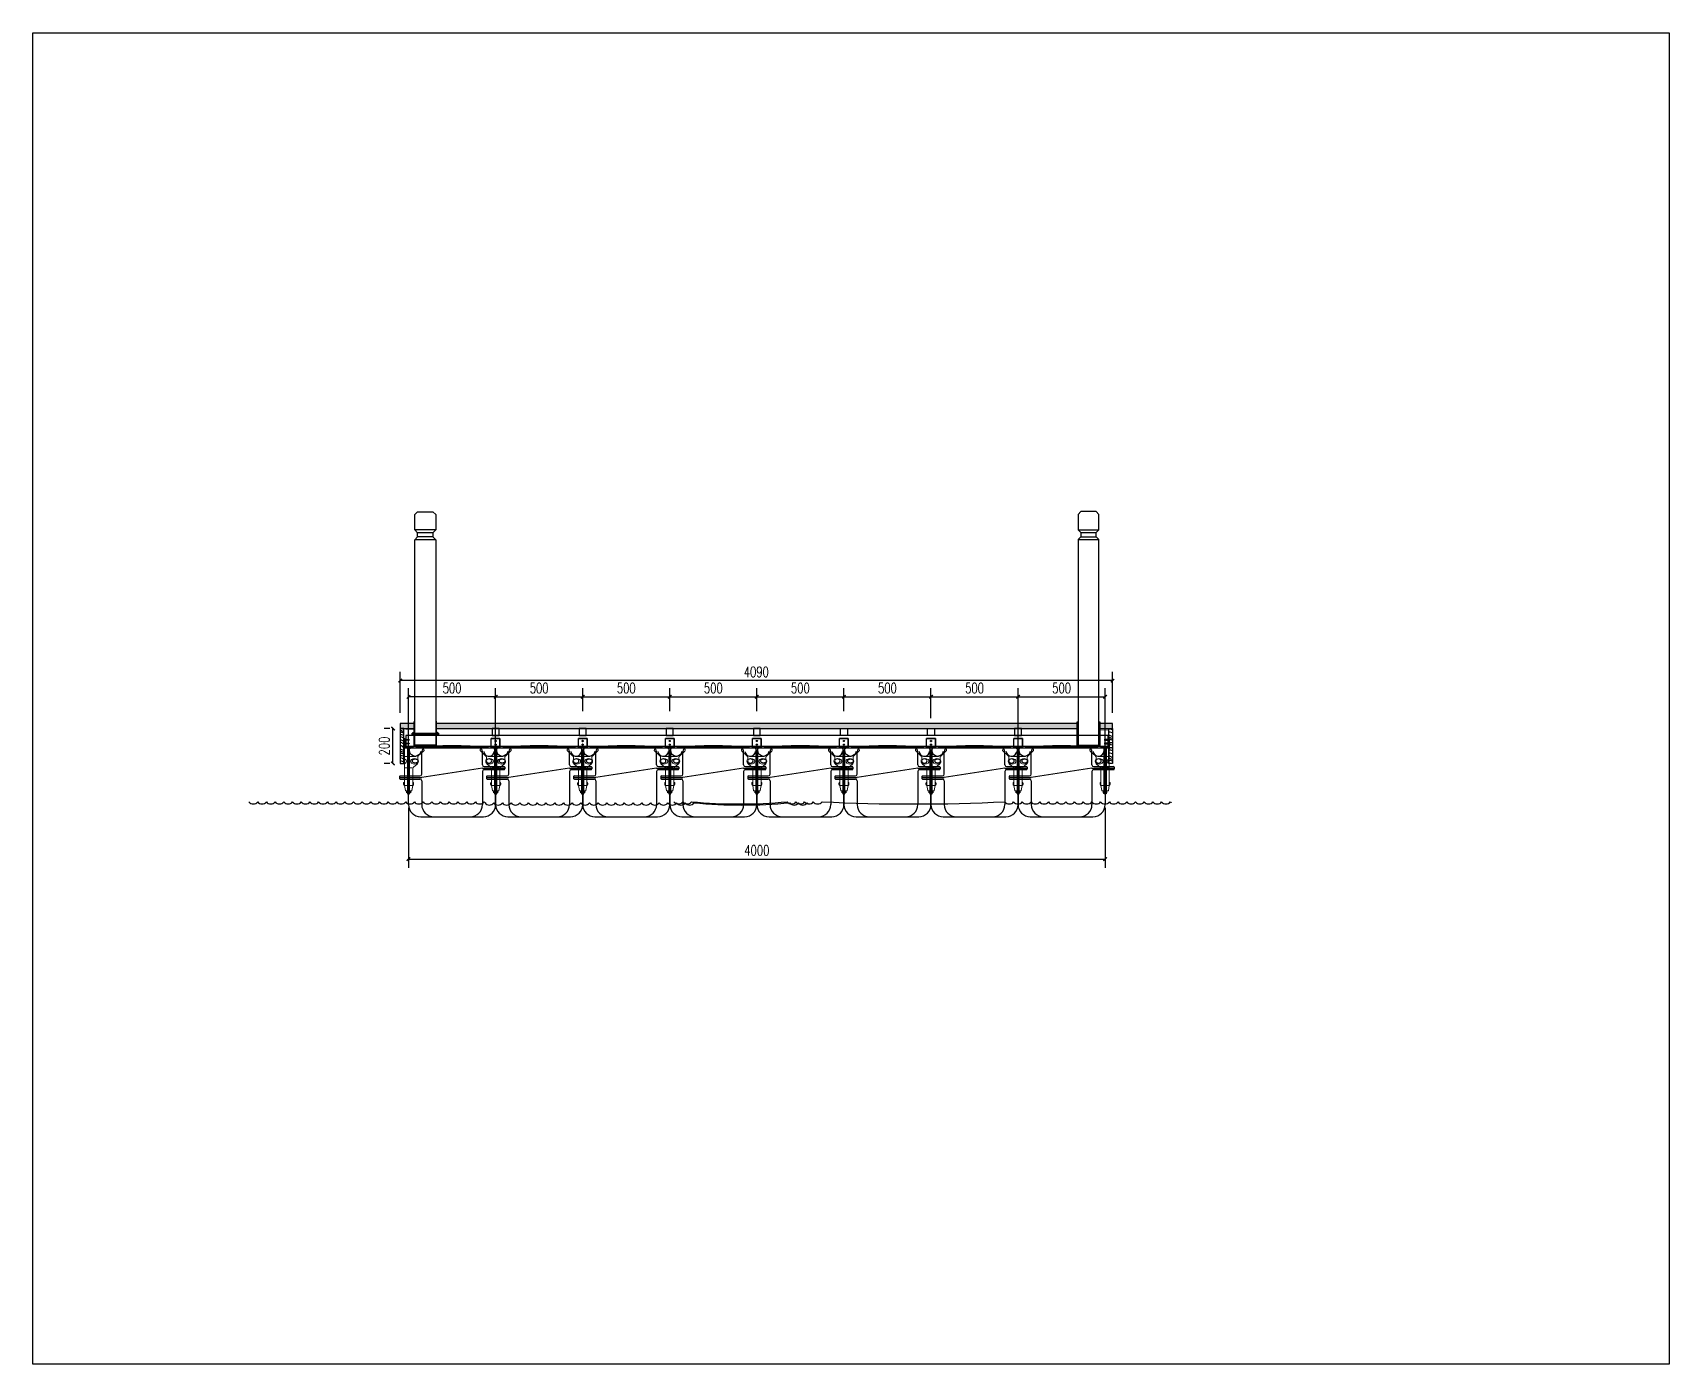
# Model space of a CAD drawing. Header units: millimetres. Extents: x -1822632 to -1305911, y 1206448 to 1536160.
# Drawn here: x -1804420 to -1795022, y 1231013 to 1238661 of the extents above; entities that cross this region are included whole.
import ezdxf

# ---------------------------------------------------------------- set-up
doc = ezdxf.new("R2010")
doc.units = ezdxf.units.MM
doc.header["$LTSCALE"] = 1000
doc.linetypes.add('DASHED', pattern=[19.05, 12.7, -6.35])
doc.layers.get('0').update_dxf_attribs({"linetype": 'CONTINUOUS'})
doc.layers.get('DEFPOINTS').update_dxf_attribs({"linetype": 'CONTINUOUS'})
for name, color, linetype in [('3', 3, 'CONTINUOUS'), ('7', 7, 'CONTINUOUS'), ('FT', 252, 'CONTINUOUS'), ('PUB_DIM', 3, 'CONTINUOUS'), ('W- bollard系船栓', 4, 'CONTINUOUS'), ('塑木板', 32, 'CONTINUOUS'), ('木板', 42, 'CONTINUOUS'), ('短销钉', 253, 'CONTINUOUS'), ('螺栓', 146, 'CONTINUOUS'), ('钢架', 90, 'CONTINUOUS')]:
    doc.layers.add(name, color=color, linetype=linetype)
doc.styles.add('_TCH_DIM_T3', font='SIMPLEX', dxfattribs={"width": 0.705882, "bigfont": 'GBCBIG'})
doc.dimstyles.new('_T&20', dxfattribs={"dimtxt": 59.5, "dimasz": 20, "dimexe": 50, "dimexo": 60, "dimgap": 20, "dimtad": 1, "dimdec": 0, "dimzin": 0, "dimdsep": 46, "dimtxsty": '_TCH_DIM_T3', "dimblk": 'ARCHTICK', "dimcen": 0.09, "dimclrt": 7, "dimazin": 2, "dimtfac": 1, "dimtdec": 0, "dimtix": 1, "dimtmove": 2, "dimatfit": 3, "dimfxl": 1, "dimtolj": 1, "dimtzin": 0, "dimarcsym": 0})

msp = doc.modelspace()

# ---------------------------------------------------------------- blocks, each defined once
blk = doc.blocks.new('短销固定铁件')
at = {"layer": '塑木板', "color": 156}
blk.add_lwpolyline([(-26.5, 47), (-23.5, 47), (-23.5, 0), (23.5, 0), (23.5, -3), (-26.5, -3)], close=True, dxfattribs=at)
at = {"layer": '螺栓', "color": 156}
blk.add_lwpolyline([(-7.5, -3), (-7.5, -270), (4.5, -270), (4.5, -3)], dxfattribs=at)
for points in [[(-12, -255), (9, -255), (9, -265), (-12, -265)], [(-10.5, -253), (7.5, -253), (7.5, -255), (-10.5, -255)], [(-7, -255), (4, -255), (4, -265), (-7, -265)]]:
    blk.add_lwpolyline(points, close=True, dxfattribs=at)
blk = doc.blocks.new('半销钉')
at = {"layer": '短销钉', "lineweight": 13}
for p, q in [((0, -218.3), (0, 0)), ((0, -1.8), (101.5, -1.8)), ((0, -3.8), (103, -3.8)), ((0, -51.1), (66.5, -51.1)), ((76.5, -68.2), (76.5, -55.6)), ((109.7, -21.2), (79.8, -48.1)), ((101.5, -3.8), (101.5, -1.8)), ((4.8, -115.5), (43.2, -115.5)), ((48, -218.3), (48, -120.3)), ((72.8, -95.4), (51.7, -112.5)), ((-5, -209.4), (-5, -203.3)), ((-2, -200.3), (0, -200.3)), ((0, -218.3), (48, -218.3)), ((0, -218.3), (5.6, -246.3)), ((8, -248.3), (40, -248.3)), ((18, -209.3), (18, -204)), ((30, -209.3), (30, -204)), ((48, -218.3), (42.4, -246.3)), ((50, -200.3), (48, -200.3)), ((53, -209.4), (53, -203.3))]:
    blk.add_line(p, q, dxfattribs=at)
at = {"layer": '短销钉', "lineweight": 13, "ltscale": 0.1}
for p, q in [((5.6, -246.3), (6, -248.3)), ((6, -248.3), (8, -248.3)), ((40, -248.3), (42, -248.3)), ((42.4, -246.3), (42, -248.3))]:
    blk.add_line(p, q, dxfattribs=at)
at = {"layer": '短销钉', "lineweight": 13}
for centre, radius, start, end in [((24, -1502.4), 1502.6, 87.04345, 90.91521), ((-10.5, -93.8), 31.4, 56.41658, 70.40032), ((-10.5, -62.7), 31.4, 289.49983, 303.55692), ((-1.5, -78.3), 13.5, 308.36964, 51.90106), ((49.5, -78.3), 13.5, 128.09894, 231.63036), ((58.5, -62.7), 31.4, 236.43853, 303.86649), ((58.5, -93.8), 31.3, 57.12872, 123.60194), ((66.5, -87.7), 10, 309, 355.85212), ((67.5, -78.3), 13.5, 309, 53.43426), ((86.5, -55.6), 10, 131.99908, 180), ((103, -13.8), 10, 311.99908, 90), ((58, -120.3), 10, 129, 180), ((-2, -203.3), 3, 90, 180), ((8, -245.8), 2.5, 191.30993, 270), ((21, -204), 3, 115.37693, 180), ((24, -210.3), 10, 64.62307, 115.37693), ((27, -204), 3, 0, 64.62307), ((40, -245.8), 2.5, 270, 348.69007), ((50, -203.3), 3, 0, 90)]:
    blk.add_arc(centre, radius, start, end, dxfattribs=at)
for centre, major_axis, start_param, end_param in [((1, -209.4), (0, -9), 4.712389, 6.115737), ((24, -209.3), (0, 9), 1.570796, 4.712389)]:
    blk.add_ellipse(centre, major_axis=major_axis, ratio=0.666667, start_param=start_param, end_param=end_param, dxfattribs=at)
at = {"layer": '短销钉', "lineweight": 13, "extrusion": (0, 0, -1)}
blk.add_ellipse((47, -209.4), major_axis=(0, -9), ratio=0.666667, start_param=4.712389, end_param=6.115737, dxfattribs=at)
blk = doc.blocks.new('blhft')
at = {"layer": 'FT'}
for p, q in [((-230, 395), (230, 395)), ((-208.5, 397), (208.2, 397)), ((-208.5, 397), (-208.5, 395)), ((208.2, 397), (208.2, 395)), ((-250, 234.5), (-250, 375)), ((-174.3, 244.5), (-174.3, 375)), ((174.3, 298.5), (174.3, 375)), ((184.3, 288.5), (298.1, 288.5)), ((250, 375), (250, 288.5)), ((-302, 225.5), (-174.3, 225.5)), ((-298, 234.5), (-184.3, 234.5)), ((-298, 216.5), (-184.3, 216.5)), ((-250, 70), (-250, 216.5)), ((174.3, 279.5), (-174.3, 225.5)), ((-174.3, 206.5), (-174.3, 70)), ((174.3, 279.5), (302.1, 279.5)), ((174.3, 260.5), (174.3, 70)), ((184.3, 270.5), (298.1, 270.5)), ((250, 270.5), (250, 70)), ((-180, 0), (180, 0))]:
    blk.add_line(p, q, dxfattribs=at)
at = {"layer": 'FT', "ltscale": 0.5}
for p, q in [((302.1, 284.5), (302.1, 274.5)), ((-302, 230.5), (-302, 220.5))]:
    blk.add_line(p, q, dxfattribs=at)
at = {"layer": 'FT'}
for centre, radius, start, end in [((-230, 375), 20, 90, 180), ((-0.2, -1768.5), 2175.5, 84.50426, 95.49574), ((-154.3, 375), 20, 90, 180), ((154.3, 375), 20, 0, 90), ((230, 375), 20, 0, 90), ((184.3, 298.5), 10, 180, 270), ((-298, 220.5), 4, 180, 270), ((-184.3, 244.5), 10, 270, 0), ((-184.3, 206.5), 10, 0, 90), ((184.3, 260.5), 10, 90, 180), ((298.1, 274.5), 4, 270, 0), ((-180, 70), 70, 180, 270), ((-104.3, 70), 70, 180, 270), ((104.3, 70), 70, 270, 0), ((180, 70), 70, 270, 0)]:
    blk.add_arc(centre, radius, start, end, dxfattribs=at)
at = {"layer": 'FT', "ltscale": 0.5}
for centre, start, end in [((298.1, 284.5), 0, 90), ((-298, 230.5), 90, 180)]:
    blk.add_arc(centre, 4, start, end, dxfattribs=at)
at = {"layer": 'FT', "extrusion": (0, 0, -1)}
blk.add_ellipse((-212.1, 375), major_axis=(-30.4, 0), ratio=0.921809, start_param=3.141593, end_param=6.283185, dxfattribs=at)
at = {"layer": 'FT'}
blk.add_ellipse((-212.1, 320.5), major_axis=(-16, 0), ratio=0.75, dxfattribs=at)
blk.add_ellipse((211.9, 375.4), major_axis=(30.4, 0.1), ratio=0.921809, start_param=3.141593, end_param=6.283185, dxfattribs=at)
at = {"layer": 'FT', "extrusion": (0, 0, -1)}
blk.add_ellipse((212.1, 320.5), major_axis=(16, 0), ratio=0.75, dxfattribs=at)
blk = doc.blocks.new('dxd')
at = {"layer": '短销钉', "lineweight": 13}
for p, q in [((-85.7, 227.1), (-55.8, 200.2)), ((-79, 244.5), (79, 244.5)), ((-77.5, 244.5), (-77.5, 246.5)), ((-77.5, 246.5), (77.5, 246.5)), ((-52.5, 180.1), (-52.5, 192.7)), ((-42.5, 197.2), (42.5, 197.2)), ((52.5, 180.1), (52.5, 192.7)), ((85.7, 227.1), (55.8, 200.2)), ((77.5, 244.5), (77.5, 246.5)), ((-48.8, 152.9), (-27.7, 135.8)), ((-24, 30), (-24, 128)), ((-19.2, 132.8), (19.2, 132.8)), ((24, 30), (24, 128)), ((48.8, 152.9), (27.7, 135.8)), ((-29, 38.9), (-29, 45)), ((-26, 48), (-24, 48)), ((-24, 30), (24, 30)), ((-24, 30), (-18.4, 2)), ((-16, 0), (16, 0)), ((-6, 39), (-6, 44.3)), ((6, 39), (6, 44.3)), ((24, 30), (18.4, 2)), ((26, 48), (24, 48)), ((29, 38.9), (29, 45))]:
    blk.add_line(p, q, dxfattribs=at)
at = {"layer": '短销钉', "lineweight": 13, "ltscale": 0.1}
for p, q in [((-18.4, 2), (-18, 0)), ((-18, 0), (-16, 0)), ((16, 0), (18, 0)), ((18.4, 2), (18, 0))]:
    blk.add_line(p, q, dxfattribs=at)
at = {"layer": '短销钉', "lineweight": 13}
for centre, radius, start, end in [((-79, 234.5), 10, 90, 228.00092), ((0, -1254.1), 1502.6, 87.04345, 92.95655), ((-62.5, 192.7), 10, 0, 48.00092), ((62.5, 192.7), 10, 131.99908, 180), ((79, 234.5), 10, 311.99908, 90), ((-43.5, 170), 13.5, 126.56574, 231), ((-42.5, 160.6), 10, 184.14788, 231), ((-34.5, 185.6), 31.4, 236.13806, 303.55692), ((-34.5, 154.5), 31.4, 56.41658, 122.85309), ((-34, 128), 10, 0, 51), ((-25.5, 170), 13.5, 308.36964, 51.90106), ((25.5, 170), 13.5, 128.09894, 231.63036), ((34.5, 185.6), 31.4, 236.43853, 303.86649), ((34.5, 154.5), 31.3, 57.12872, 123.60194), ((34, 128), 10, 129, 180), ((42.5, 160.6), 10, 309, 355.85212), ((43.5, 170), 13.5, 309, 53.43426), ((-26, 45), 3, 90, 180), ((-16, 2.5), 2.5, 191.30993, 270), ((-3, 44.3), 3, 115.37693, 180), ((0, 38), 10, 64.62307, 115.37693), ((3, 44.3), 3, 0, 64.62307), ((16, 2.5), 2.5, 270, 348.69007), ((26, 45), 3, 0, 90)]:
    blk.add_arc(centre, radius, start, end, dxfattribs=at)
for centre, major_axis, start_param, end_param in [((-23, 38.9), (0, -9), 4.712389, 6.115737), ((0, 39), (0, 9), 1.570796, 4.712389)]:
    blk.add_ellipse(centre, major_axis=major_axis, ratio=0.666667, start_param=start_param, end_param=end_param, dxfattribs=at)
at = {"layer": '短销钉', "lineweight": 13, "extrusion": (0, 0, -1)}
blk.add_ellipse((23, 38.9), major_axis=(0, -9), ratio=0.666667, start_param=4.712389, end_param=6.115737, dxfattribs=at)
blk = doc.blocks.new('231')
at = {"color": 13}
for points in [[(233753.5, -5685.8), (233753.5, -4505.8), (233737.5, -4489.8), (233737.5, -4465.8), (233753.5, -4449.8), (233753.5, -4361.8), (233737.5, -4345.8), (233649.5, -4345.8), (233633.5, -4361.8), (233633.5, -4449.8), (233649.5, -4465.8), (233649.5, -4489.8), (233633.5, -4505.8), (233633.5, -5685.8)], [(233633.5, -4449.8), (233753.5, -4449.8)], [(233633.5, -4505.8), (233753.5, -4505.8)], [(233649.5, -4465.8), (233737.5, -4465.8)], [(233649.5, -4489.8), (233737.5, -4489.8)]]:
    blk.add_lwpolyline(points, dxfattribs=at)
blk = doc.blocks.new('短销固定件正视面')
at = {"layer": '塑木板', "color": 156}
blk.add_lwpolyline([(2149439.3, 351498.7), (2149442.3, 351498.7), (2149489.3, 351498.7), (2149489.3, 351451.7), (2149489.3, 351448.7), (2149439.3, 351448.7)], close=True, dxfattribs=at)
at = {"layer": '塑木板', "color": 5}
blk.add_lwpolyline([(2149489.3, 351448.7), (2149489.3, 351498.7), (2149439.3, 351498.7)], dxfattribs=at)
at = {"layer": '螺栓', "color": 156}
blk.add_lwpolyline([(2149458.3, 351448.7), (2149458.3, 351181.7), (2149470.3, 351181.7), (2149470.3, 351448.7)], dxfattribs=at)
for points in [[(2149453.8, 351196.7), (2149474.8, 351196.7), (2149474.8, 351186.7), (2149453.8, 351186.7)], [(2149455.3, 351198.7), (2149473.3, 351198.7), (2149473.3, 351196.7), (2149455.3, 351196.7)], [(2149458.8, 351196.7), (2149469.8, 351196.7), (2149469.8, 351186.7), (2149458.8, 351186.7)]]:
    blk.add_lwpolyline(points, close=True, dxfattribs=at)
blk = doc.blocks.new('自攻丝正面')
at = {"layer": '塑木板', "color": 0}
blk.add_lwpolyline([(2150142.5, 351486.6), (2150142.5, 351488.4), (2150141.5, 351488.4), (2150141.5, 351486.6), (2150139.7, 351486.6), (2150139.7, 351485.6), (2150141.5, 351485.6), (2150141.5, 351483.9), (2150142.5, 351483.9), (2150142.5, 351485.6), (2150144.3, 351485.6), (2150144.3, 351486.6)], close=True, dxfattribs=at)
blk.add_circle((2150142, 351486.1), 3.25, dxfattribs=at)
blk = doc.blocks.new('*U97')
at = {"color": 5}
for p, q in [((2.5, -1.4), (-2.5, -2.2)), ((2.5, -1.4), (-2.5, -2.2)), ((2.5, -3.4), (-2.5, -4.2)), ((2.5, -3.4), (-2.5, -4.2)), ((2.5, -5.4), (-2.5, -6.2)), ((2.5, -5.4), (-2.5, -6.2)), ((2.5, -7.4), (-2.5, -8.2)), ((2.5, -7.4), (-2.5, -8.2)), ((2.5, -9.4), (-2.5, -10.2)), ((2.5, -9.4), (-2.5, -10.2)), ((2.5, -9.4), (-2.5, -10.2)), ((2.5, -9.4), (-2.5, -10.2)), ((2.5, -11.4), (-2.5, -12.2)), ((2.5, -11.4), (-2.5, -12.2)), ((2.5, -11.4), (-2.5, -12.2)), ((2.5, -11.4), (-2.5, -12.2)), ((2.5, -13.4), (-2.5, -14.2)), ((2.5, -13.4), (-2.5, -14.2)), ((2.5, -16.4), (-2.5, -17.2)), ((2.5, -16.4), (-2.5, -17.2)), ((2.5, -18.4), (-2.5, -19.2)), ((2.5, -18.4), (-2.5, -19.2)), ((2.5, -18.4), (-2.5, -19.2)), ((2.5, -18.4), (-2.5, -19.2)), ((2.5, -20.4), (-2.5, -21.2)), ((2.5, -20.4), (-2.5, -21.2)), ((2.5, -20.4), (-2.5, -21.2)), ((2.5, -20.4), (-2.5, -21.2)), ((2.5, -22.4), (-2.5, -23.2)), ((2.5, -22.4), (-2.5, -23.2)), ((2.5, -22.4), (-2.5, -23.2)), ((-1.9, -22.5), (-1.9, -1)), ((-1.9, -1), (1.8, -1)), ((0, -30), (-1.9, -22.5)), ((2, -24.5), (-1.9, -25.1)), ((1.5, -26.6), (-1.4, -27)), ((1, -28.6), (-0.9, -29)), ((1.8, -22.5), (0, -30)), ((1.8, -1), (1.8, -22.5))]:
    blk.add_line(p, q, dxfattribs=at)
blk.add_lwpolyline([(-3.2, 0), (-2.2, -1), (2.2, -1), (3.2, 0)], close=True, dxfattribs=at)
blk = doc.blocks.new('*U98')
at = {"color": 5}
for p, q in [((2.5, -1.4), (-2.5, -2.2)), ((2.5, -1.4), (-2.5, -2.2)), ((2.5, -3.4), (-2.5, -4.2)), ((2.5, -3.4), (-2.5, -4.2)), ((2.5, -5.4), (-2.5, -6.2)), ((2.5, -5.4), (-2.5, -6.2)), ((2.5, -7.4), (-2.5, -8.2)), ((2.5, -7.4), (-2.5, -8.2)), ((2.5, -9.4), (-2.5, -10.2)), ((2.5, -9.4), (-2.5, -10.2)), ((2.5, -9.4), (-2.5, -10.2)), ((2.5, -9.4), (-2.5, -10.2)), ((2.5, -11.4), (-2.5, -12.2)), ((2.5, -11.4), (-2.5, -12.2)), ((2.5, -11.4), (-2.5, -12.2)), ((2.5, -11.4), (-2.5, -12.2)), ((2.5, -13.4), (-2.5, -14.2)), ((2.5, -13.4), (-2.5, -14.2)), ((2.5, -16.4), (-2.5, -17.2)), ((2.5, -16.4), (-2.5, -17.2)), ((2.5, -18.4), (-2.5, -19.2)), ((2.5, -18.4), (-2.5, -19.2)), ((2.5, -18.4), (-2.5, -19.2)), ((2.5, -18.4), (-2.5, -19.2)), ((2.5, -20.4), (-2.5, -21.2)), ((2.5, -20.4), (-2.5, -21.2)), ((2.5, -20.4), (-2.5, -21.2)), ((2.5, -20.4), (-2.5, -21.2)), ((2.5, -22.4), (-2.5, -23.2)), ((2.5, -22.4), (-2.5, -23.2)), ((2.5, -22.4), (-2.5, -23.2)), ((-1.9, -22.5), (-1.9, -1)), ((-1.9, -1), (1.8, -1)), ((0, -30), (-1.9, -22.5)), ((2, -24.5), (-1.9, -25.1)), ((1.5, -26.6), (-1.4, -27)), ((1, -28.6), (-0.9, -29)), ((1.8, -22.5), (0, -30)), ((1.8, -1), (1.8, -22.5))]:
    blk.add_line(p, q, dxfattribs=at)
blk.add_lwpolyline([(-3.2, 0), (-2.2, -1), (2.2, -1), (3.2, 0)], close=True, dxfattribs=at)
blk = doc.blocks.new('*U99')
at = {"color": 5}
for p, q in [((2.5, -1.4), (-2.5, -2.2)), ((2.5, -1.4), (-2.5, -2.2)), ((2.5, -3.4), (-2.5, -4.2)), ((2.5, -3.4), (-2.5, -4.2)), ((2.5, -5.4), (-2.5, -6.2)), ((2.5, -5.4), (-2.5, -6.2)), ((2.5, -7.4), (-2.5, -8.2)), ((2.5, -7.4), (-2.5, -8.2)), ((2.5, -9.4), (-2.5, -10.2)), ((2.5, -9.4), (-2.5, -10.2)), ((2.5, -9.4), (-2.5, -10.2)), ((2.5, -9.4), (-2.5, -10.2)), ((2.5, -11.4), (-2.5, -12.2)), ((2.5, -11.4), (-2.5, -12.2)), ((2.5, -11.4), (-2.5, -12.2)), ((2.5, -11.4), (-2.5, -12.2)), ((2.5, -13.4), (-2.5, -14.2)), ((2.5, -13.4), (-2.5, -14.2)), ((2.5, -16.4), (-2.5, -17.2)), ((2.5, -16.4), (-2.5, -17.2)), ((2.5, -18.4), (-2.5, -19.2)), ((2.5, -18.4), (-2.5, -19.2)), ((2.5, -18.4), (-2.5, -19.2)), ((2.5, -18.4), (-2.5, -19.2)), ((2.5, -20.4), (-2.5, -21.2)), ((2.5, -20.4), (-2.5, -21.2)), ((2.5, -20.4), (-2.5, -21.2)), ((2.5, -20.4), (-2.5, -21.2)), ((2.5, -22.4), (-2.5, -23.2)), ((2.5, -22.4), (-2.5, -23.2)), ((2.5, -22.4), (-2.5, -23.2)), ((-1.9, -22.5), (-1.9, -1)), ((-1.9, -1), (1.8, -1)), ((0, -30), (-1.9, -22.5)), ((2, -24.5), (-1.9, -25.1)), ((1.5, -26.6), (-1.4, -27)), ((1, -28.6), (-0.9, -29)), ((1.8, -22.5), (0, -30)), ((1.8, -1), (1.8, -22.5))]:
    blk.add_line(p, q, dxfattribs=at)
blk.add_lwpolyline([(-3.2, 0), (-2.2, -1), (2.2, -1), (3.2, 0)], close=True, dxfattribs=at)
blk = doc.blocks.new('*U100')
at = {"color": 5}
for p, q in [((2.5, -1.4), (-2.5, -2.2)), ((2.5, -1.4), (-2.5, -2.2)), ((2.5, -3.4), (-2.5, -4.2)), ((2.5, -3.4), (-2.5, -4.2)), ((2.5, -5.4), (-2.5, -6.2)), ((2.5, -5.4), (-2.5, -6.2)), ((2.5, -7.4), (-2.5, -8.2)), ((2.5, -7.4), (-2.5, -8.2)), ((2.5, -9.4), (-2.5, -10.2)), ((2.5, -9.4), (-2.5, -10.2)), ((2.5, -9.4), (-2.5, -10.2)), ((2.5, -9.4), (-2.5, -10.2)), ((2.5, -11.4), (-2.5, -12.2)), ((2.5, -11.4), (-2.5, -12.2)), ((2.5, -11.4), (-2.5, -12.2)), ((2.5, -11.4), (-2.5, -12.2)), ((2.5, -13.4), (-2.5, -14.2)), ((2.5, -13.4), (-2.5, -14.2)), ((2.5, -16.4), (-2.5, -17.2)), ((2.5, -16.4), (-2.5, -17.2)), ((2.5, -18.4), (-2.5, -19.2)), ((2.5, -18.4), (-2.5, -19.2)), ((2.5, -18.4), (-2.5, -19.2)), ((2.5, -18.4), (-2.5, -19.2)), ((2.5, -20.4), (-2.5, -21.2)), ((2.5, -20.4), (-2.5, -21.2)), ((2.5, -20.4), (-2.5, -21.2)), ((2.5, -20.4), (-2.5, -21.2)), ((2.5, -22.4), (-2.5, -23.2)), ((2.5, -22.4), (-2.5, -23.2)), ((2.5, -22.4), (-2.5, -23.2)), ((-1.9, -22.5), (-1.9, -1)), ((-1.9, -1), (1.8, -1)), ((0, -30), (-1.9, -22.5)), ((2, -24.5), (-1.9, -25.1)), ((1.5, -26.6), (-1.4, -27)), ((1, -28.6), (-0.9, -29)), ((1.8, -22.5), (0, -30)), ((1.8, -1), (1.8, -22.5))]:
    blk.add_line(p, q, dxfattribs=at)
blk.add_lwpolyline([(-3.2, 0), (-2.2, -1), (2.2, -1), (3.2, 0)], close=True, dxfattribs=at)
blk = doc.blocks.new('_ARCHTICK')
at = {"color": 0, "linetype": 'ByBlock', "const_width": 0.4}
blk.add_lwpolyline([(-0.5, -0.5), (0.5, 0.5)], dxfattribs=at)
blk = doc.blocks.new('*D101')
at = {"layer": 'DEFPOINTS', "color": 0, "transparency": 16777216}
for p in [(-1801261.5, 1234846.8), (-1801761.5, 1234703.7), (-1801261.5, 1234703.7)]:
    blk.add_point(p, dxfattribs=at)
at = {"layer": 'PUB_DIM', "color": 0, "lineweight": -2, "transparency": 16777216}
for p, q in [((-1801761.5, 1234763.7), (-1801761.5, 1234896.8)), ((-1801761.5, 1234846.8), (-1801261.5, 1234846.8)), ((-1801261.5, 1234763.7), (-1801261.5, 1234896.8))]:
    blk.add_line(p, q, dxfattribs=at)
at = {"layer": 'PUB_DIM', "color": 0, "lineweight": -2, "transparency": 16777216, "xscale": 20, "yscale": 20, "zscale": 20, "rotation": 180}
blk.add_blockref('_ARCHTICK', (-1801761.5, 1234846.8), dxfattribs=at)
at = {"layer": 'PUB_DIM', "color": 0, "lineweight": -2, "transparency": 16777216, "xscale": 20, "yscale": 20, "zscale": 20}
blk.add_blockref('_ARCHTICK', (-1801261.5, 1234846.8), dxfattribs=at)
at = {"layer": 'PUB_DIM', "color": 7, "transparency": 16777216, "insert": (-1801511.5, 1234896.5), "char_height": 59.5, "attachment_point": 5, "style": '_TCH_DIM_T3'}
blk.add_mtext('\\A1;500', dxfattribs=at)
blk = doc.blocks.new('*D102')
at = {"layer": 'DEFPOINTS', "color": 0, "transparency": 16777216}
for p in [(-1800761.5, 1234846.8), (-1801261.5, 1234703.7), (-1800761.5, 1234703.7)]:
    blk.add_point(p, dxfattribs=at)
at = {"layer": 'PUB_DIM', "color": 0, "lineweight": -2, "transparency": 16777216}
for p, q in [((-1801261.5, 1234763.7), (-1801261.5, 1234896.8)), ((-1801261.5, 1234846.8), (-1800761.5, 1234846.8)), ((-1800761.5, 1234763.7), (-1800761.5, 1234896.8))]:
    blk.add_line(p, q, dxfattribs=at)
at = {"layer": 'PUB_DIM', "color": 0, "lineweight": -2, "transparency": 16777216, "xscale": 20, "yscale": 20, "zscale": 20, "rotation": 180}
blk.add_blockref('_ARCHTICK', (-1801261.5, 1234846.8), dxfattribs=at)
at = {"layer": 'PUB_DIM', "color": 0, "lineweight": -2, "transparency": 16777216, "xscale": 20, "yscale": 20, "zscale": 20}
blk.add_blockref('_ARCHTICK', (-1800761.5, 1234846.8), dxfattribs=at)
at = {"layer": 'PUB_DIM', "color": 7, "transparency": 16777216, "insert": (-1801011.5, 1234896.5), "char_height": 59.5, "attachment_point": 5, "style": '_TCH_DIM_T3'}
blk.add_mtext('\\A1;500', dxfattribs=at)
blk = doc.blocks.new('*D103')
at = {"layer": 'DEFPOINTS', "color": 0, "transparency": 16777216}
for p in [(-1800261.5, 1234846.8), (-1800761.5, 1234703.7), (-1800261.5, 1234703.7)]:
    blk.add_point(p, dxfattribs=at)
at = {"layer": 'PUB_DIM', "color": 0, "lineweight": -2, "transparency": 16777216}
for p, q in [((-1800761.5, 1234763.7), (-1800761.5, 1234896.8)), ((-1800761.5, 1234846.8), (-1800261.5, 1234846.8)), ((-1800261.5, 1234763.7), (-1800261.5, 1234896.8))]:
    blk.add_line(p, q, dxfattribs=at)
at = {"layer": 'PUB_DIM', "color": 0, "lineweight": -2, "transparency": 16777216, "xscale": 20, "yscale": 20, "zscale": 20, "rotation": 180}
blk.add_blockref('_ARCHTICK', (-1800761.5, 1234846.8), dxfattribs=at)
at = {"layer": 'PUB_DIM', "color": 0, "lineweight": -2, "transparency": 16777216, "xscale": 20, "yscale": 20, "zscale": 20}
blk.add_blockref('_ARCHTICK', (-1800261.5, 1234846.8), dxfattribs=at)
at = {"layer": 'PUB_DIM', "color": 7, "transparency": 16777216, "insert": (-1800511.5, 1234896.5), "char_height": 59.5, "attachment_point": 5, "style": '_TCH_DIM_T3'}
blk.add_mtext('\\A1;500', dxfattribs=at)
blk = doc.blocks.new('*D104')
at = {"layer": 'DEFPOINTS', "color": 0, "transparency": 16777216}
for p in [(-1799761.5, 1234846.8), (-1800261.5, 1234703.7), (-1799761.5, 1234703.7)]:
    blk.add_point(p, dxfattribs=at)
at = {"layer": 'PUB_DIM', "color": 0, "lineweight": -2, "transparency": 16777216}
for p, q in [((-1800261.5, 1234763.7), (-1800261.5, 1234896.8)), ((-1800261.5, 1234846.8), (-1799761.5, 1234846.8)), ((-1799761.5, 1234763.7), (-1799761.5, 1234896.8))]:
    blk.add_line(p, q, dxfattribs=at)
at = {"layer": 'PUB_DIM', "color": 0, "lineweight": -2, "transparency": 16777216, "xscale": 20, "yscale": 20, "zscale": 20, "rotation": 180}
blk.add_blockref('_ARCHTICK', (-1800261.5, 1234846.8), dxfattribs=at)
at = {"layer": 'PUB_DIM', "color": 0, "lineweight": -2, "transparency": 16777216, "xscale": 20, "yscale": 20, "zscale": 20}
blk.add_blockref('_ARCHTICK', (-1799761.5, 1234846.8), dxfattribs=at)
at = {"layer": 'PUB_DIM', "color": 7, "transparency": 16777216, "insert": (-1800011.5, 1234896.5), "char_height": 59.5, "attachment_point": 5, "style": '_TCH_DIM_T3'}
blk.add_mtext('\\A1;500', dxfattribs=at)
blk = doc.blocks.new('*D105')
at = {"layer": 'DEFPOINTS', "color": 0, "transparency": 16777216}
for p in [(-1802261.5, 1234268.6), (-1798261.5, 1234268.6), (-1798261.5, 1233914.6)]:
    blk.add_point(p, dxfattribs=at)
at = {"layer": 'PUB_DIM', "color": 0, "lineweight": -2, "transparency": 16777216}
for p, q in [((-1802261.5, 1234208.6), (-1802261.5, 1233864.6)), ((-1798261.5, 1234208.6), (-1798261.5, 1233864.6)), ((-1802261.5, 1233914.6), (-1798261.5, 1233914.6))]:
    blk.add_line(p, q, dxfattribs=at)
at = {"layer": 'PUB_DIM', "color": 0, "lineweight": -2, "transparency": 16777216, "xscale": 20, "yscale": 20, "zscale": 20, "rotation": 180}
blk.add_blockref('_ARCHTICK', (-1802261.5, 1233914.6), dxfattribs=at)
at = {"layer": 'PUB_DIM', "color": 0, "lineweight": -2, "transparency": 16777216, "xscale": 20, "yscale": 20, "zscale": 20}
blk.add_blockref('_ARCHTICK', (-1798261.5, 1233914.6), dxfattribs=at)
at = {"layer": 'PUB_DIM', "color": 7, "transparency": 16777216, "insert": (-1800261.5, 1233964.3), "char_height": 59.5, "attachment_point": 5, "style": '_TCH_DIM_T3'}
blk.add_mtext('\\A1;4000', dxfattribs=at)
blk = doc.blocks.new('*D106')
at = {"layer": 'DEFPOINTS', "color": 0, "transparency": 16777216}
for p in [(-1802309.5, 1234939.6), (-1802309.5, 1234693.8), (-1798219.5, 1234693.7)]:
    blk.add_point(p, dxfattribs=at)
at = {"layer": 'PUB_DIM', "color": 0, "lineweight": -2, "transparency": 16777216}
for p, q in [((-1802309.5, 1234753.8), (-1802309.5, 1234989.6)), ((-1798219.5, 1234939.6), (-1802309.5, 1234939.6)), ((-1798219.5, 1234753.7), (-1798219.5, 1234989.6))]:
    blk.add_line(p, q, dxfattribs=at)
at = {"layer": 'PUB_DIM', "color": 0, "lineweight": -2, "transparency": 16777216, "xscale": 20, "yscale": 20, "zscale": 20, "rotation": 180}
blk.add_blockref('_ARCHTICK', (-1802309.5, 1234939.6), dxfattribs=at)
at = {"layer": 'PUB_DIM', "color": 0, "lineweight": -2, "transparency": 16777216, "xscale": 20, "yscale": 20, "zscale": 20}
blk.add_blockref('_ARCHTICK', (-1798219.5, 1234939.6), dxfattribs=at)
at = {"layer": 'PUB_DIM', "color": 7, "transparency": 16777216, "insert": (-1800264.5, 1234989.3), "char_height": 59.5, "attachment_point": 5, "style": '_TCH_DIM_T3'}
blk.add_mtext('\\A1;4090', dxfattribs=at)
blk = doc.blocks.new('*D107')
at = {"layer": 'DEFPOINTS', "color": 0, "transparency": 16777216}
for p in [(-1799261.5, 1234846.8), (-1799761.5, 1234703.7), (-1799261.5, 1234663.7)]:
    blk.add_point(p, dxfattribs=at)
at = {"layer": 'PUB_DIM', "color": 0, "lineweight": -2, "transparency": 16777216}
for p, q in [((-1799761.5, 1234763.7), (-1799761.5, 1234896.8)), ((-1799761.5, 1234846.8), (-1799261.5, 1234846.8)), ((-1799261.5, 1234723.7), (-1799261.5, 1234896.8))]:
    blk.add_line(p, q, dxfattribs=at)
at = {"layer": 'PUB_DIM', "color": 0, "lineweight": -2, "transparency": 16777216, "xscale": 20, "yscale": 20, "zscale": 20, "rotation": 180}
blk.add_blockref('_ARCHTICK', (-1799761.5, 1234846.8), dxfattribs=at)
at = {"layer": 'PUB_DIM', "color": 0, "lineweight": -2, "transparency": 16777216, "xscale": 20, "yscale": 20, "zscale": 20}
blk.add_blockref('_ARCHTICK', (-1799261.5, 1234846.8), dxfattribs=at)
at = {"layer": 'PUB_DIM', "color": 7, "transparency": 16777216, "insert": (-1799511.5, 1234896.5), "char_height": 59.5, "attachment_point": 5, "style": '_TCH_DIM_T3'}
blk.add_mtext('\\A1;500', dxfattribs=at)
blk = doc.blocks.new('*D108')
at = {"layer": 'DEFPOINTS', "color": 0, "transparency": 16777216}
for p in [(-1798761.5, 1234846.8), (-1799261.5, 1234663.7), (-1798761.5, 1234663.7)]:
    blk.add_point(p, dxfattribs=at)
at = {"layer": 'PUB_DIM', "color": 0, "lineweight": -2, "transparency": 16777216}
for p, q in [((-1799261.5, 1234723.7), (-1799261.5, 1234896.8)), ((-1799261.5, 1234846.8), (-1798761.5, 1234846.8)), ((-1798761.5, 1234723.7), (-1798761.5, 1234896.8))]:
    blk.add_line(p, q, dxfattribs=at)
at = {"layer": 'PUB_DIM', "color": 0, "lineweight": -2, "transparency": 16777216, "xscale": 20, "yscale": 20, "zscale": 20, "rotation": 180}
blk.add_blockref('_ARCHTICK', (-1799261.5, 1234846.8), dxfattribs=at)
at = {"layer": 'PUB_DIM', "color": 0, "lineweight": -2, "transparency": 16777216, "xscale": 20, "yscale": 20, "zscale": 20}
blk.add_blockref('_ARCHTICK', (-1798761.5, 1234846.8), dxfattribs=at)
at = {"layer": 'PUB_DIM', "color": 7, "transparency": 16777216, "insert": (-1799011.5, 1234896.5), "char_height": 59.5, "attachment_point": 5, "style": '_TCH_DIM_T3'}
blk.add_mtext('\\A1;500', dxfattribs=at)
blk = doc.blocks.new('dassdasa')
at = {"layer": '3'}
for p, q in [((146020.4, 53325.5), (146019.6, 53333.5)), ((146021.3, 53332.7), (146021.9, 53326.2)), ((146023.6, 53325.5), (146022.8, 53333.5)), ((146024.3, 53333.1), (146028.3, 53333.1)), ((146024.3, 53325.9), (146028.3, 53325.9)), ((146166.9, 53333.1), (146162.9, 53333.1)), ((146166.9, 53325.9), (146162.9, 53325.9)), ((146167.6, 53325.5), (146168.4, 53333.5)), ((146169.9, 53332.7), (146169.3, 53326.2)), ((146170.8, 53325.5), (146171.6, 53333.5))]:
    blk.add_line(p, q, dxfattribs=at)
at = {"layer": '3', "linetype": 'DASHED', "ltscale": 0.1}
for p, q in [((146160.8, 53333.5), (146030.4, 53333.5)), ((146030.4, 53325.5), (146160.8, 53325.5))]:
    blk.add_line(p, q, dxfattribs=at)
at = {"layer": '3'}
for points in [[(146023.7, 53334.7, 0.219294), (146024.3, 53333.1, 0.173205), (146024.3, 53325.9, 0.102242), (146023.7, 53324.2)], [(146028.9, 53334.7, -0.219294), (146028.3, 53333.1, -0.173205), (146028.3, 53325.9, -0.102242), (146028.9, 53324.2)], [(146162.3, 53334.7, 0.219294), (146162.9, 53333.1, 0.173205), (146162.9, 53325.9, 0.102242), (146162.3, 53324.2)], [(146167.5, 53334.7, -0.219294), (146166.9, 53333.1, -0.173205), (146166.9, 53325.9, -0.102242), (146167.5, 53324.2)]]:
    blk.add_lwpolyline(points, format="xyb", dxfattribs=at)
at = {"layer": '7'}
for p, q in [((146019.6, 53333.5), (146021.3, 53332.7)), ((146019.6, 53333.5), (146019.6, 53325.8)), ((146020.4, 53325.5), (146019.6, 53325.8)), ((146021.9, 53326.2), (146020.4, 53325.5)), ((146021.3, 53332.7), (146022.8, 53333.5)), ((146023.6, 53325.5), (146021.9, 53326.2)), ((146022.8, 53333.5), (146023.7, 53333.1)), ((146023.7, 53325.5), (146023.6, 53325.5)), ((146023.7, 53324.1), (146023.7, 53334.9)), ((146024.4, 53336.7), (146028.2, 53336.7)), ((146028.2, 53322.3), (146024.4, 53322.3)), ((146166.8, 53336.7), (146163, 53336.7)), ((146163, 53322.3), (146166.8, 53322.3)), ((146167.5, 53324.1), (146167.5, 53334.9)), ((146168.4, 53333.5), (146167.5, 53333.1)), ((146167.5, 53325.5), (146167.6, 53325.5)), ((146167.6, 53325.5), (146169.3, 53326.2)), ((146169.9, 53332.7), (146168.4, 53333.5)), ((146169.3, 53326.2), (146170.8, 53325.5)), ((146171.6, 53333.5), (146169.9, 53332.7)), ((146170.8, 53325.5), (146171.6, 53325.8)), ((146171.6, 53333.5), (146171.6, 53325.8))]:
    blk.add_line(p, q, dxfattribs=at)
for points in [[(146030.4, 53319.5), (146028.9, 53319.5), (146028.9, 53339.5), (146030.4, 53339.5)], [(146160.8, 53319.5), (146162.3, 53319.5), (146162.3, 53339.5), (146160.8, 53339.5)]]:
    blk.add_lwpolyline(points, close=True, dxfattribs=at)
for centre, radius, start, end in [((146025.9, 53335), 2.23, 132.25561, 183.28464), ((146026.2, 53324), 2.46, 179.19309, 225.25235), ((146026.1, 53334.8), 2.77, 358.66786, 42.49165), ((146026.2, 53324.1), 2.67, 316.62659, 2.21405), ((146165.1, 53334.8), 2.77, 137.50835, 181.33214), ((146165, 53324.1), 2.67, 177.78595, 223.37341), ((146165.3, 53335), 2.23, 356.71536, 47.74439), ((146165, 53324), 2.46, 314.74765, 0.80691)]:
    blk.add_arc(centre, radius, start, end, dxfattribs=at)
blk = doc.blocks.new('*D109')
at = {"layer": 'DEFPOINTS', "color": 0, "transparency": 16777216}
for p in [(-1798261.5, 1234846.8), (-1798761.5, 1234282.2), (-1798261.5, 1234282.2)]:
    blk.add_point(p, dxfattribs=at)
at = {"layer": 'PUB_DIM', "color": 0, "lineweight": -2, "transparency": 16777216}
for p, q in [((-1798761.5, 1234342.2), (-1798761.5, 1234896.8)), ((-1798761.5, 1234846.8), (-1798261.5, 1234846.8)), ((-1798261.5, 1234342.2), (-1798261.5, 1234896.8))]:
    blk.add_line(p, q, dxfattribs=at)
at = {"layer": 'PUB_DIM', "color": 0, "lineweight": -2, "transparency": 16777216, "xscale": 20, "yscale": 20, "zscale": 20, "rotation": 180}
blk.add_blockref('_ARCHTICK', (-1798761.5, 1234846.8), dxfattribs=at)
at = {"layer": 'PUB_DIM', "color": 0, "lineweight": -2, "transparency": 16777216, "xscale": 20, "yscale": 20, "zscale": 20}
blk.add_blockref('_ARCHTICK', (-1798261.5, 1234846.8), dxfattribs=at)
at = {"layer": 'PUB_DIM', "color": 7, "transparency": 16777216, "insert": (-1798511.5, 1234896.5), "char_height": 59.5, "attachment_point": 5, "style": '_TCH_DIM_T3'}
blk.add_mtext('\\A1;500', dxfattribs=at)
blk = doc.blocks.new('*D110')
at = {"layer": 'DEFPOINTS', "color": 0, "transparency": 16777216}
for p in [(-1802261.5, 1234846.8), (-1802261.5, 1234268.6), (-1801761.5, 1234266.5)]:
    blk.add_point(p, dxfattribs=at)
at = {"layer": 'PUB_DIM', "color": 0, "lineweight": -2, "transparency": 16777216}
for p, q in [((-1802261.5, 1234328.6), (-1802261.5, 1234896.8)), ((-1801761.5, 1234846.8), (-1802261.5, 1234846.8)), ((-1801761.5, 1234326.5), (-1801761.5, 1234896.8))]:
    blk.add_line(p, q, dxfattribs=at)
at = {"layer": 'PUB_DIM', "color": 0, "lineweight": -2, "transparency": 16777216, "xscale": 20, "yscale": 20, "zscale": 20, "rotation": 180}
blk.add_blockref('_ARCHTICK', (-1802261.5, 1234846.8), dxfattribs=at)
at = {"layer": 'PUB_DIM', "color": 0, "lineweight": -2, "transparency": 16777216, "xscale": 20, "yscale": 20, "zscale": 20}
blk.add_blockref('_ARCHTICK', (-1801761.5, 1234846.8), dxfattribs=at)
at = {"layer": 'PUB_DIM', "color": 7, "transparency": 16777216, "insert": (-1802011.5, 1234896.5), "char_height": 59.5, "attachment_point": 5, "style": '_TCH_DIM_T3'}
blk.add_mtext('\\A1;500', dxfattribs=at)
blk = doc.blocks.new('*D111')
at = {"layer": 'DEFPOINTS', "color": 0, "transparency": 16777216}
for p in [(-1802350.9, 1234663.8), (-1802309.5, 1234663.8), (-1802309.5, 1234463.8)]:
    blk.add_point(p, dxfattribs=at)
at = {"layer": 'PUB_DIM', "color": 0, "lineweight": -2, "transparency": 16777216}
for p, q in [((-1802369.5, 1234663.8), (-1802400.9, 1234663.8)), ((-1802350.9, 1234463.8), (-1802350.9, 1234663.8)), ((-1802369.5, 1234463.8), (-1802400.9, 1234463.8))]:
    blk.add_line(p, q, dxfattribs=at)
at = {"layer": 'PUB_DIM', "color": 0, "lineweight": -2, "transparency": 16777216, "xscale": 20, "yscale": 20, "zscale": 20}
for p, rotation in [((-1802350.9, 1234663.8), 90), ((-1802350.9, 1234463.8), 270)]:
    blk.add_blockref('_ARCHTICK', p, dxfattribs=dict(at, rotation=rotation))
at = {"layer": 'PUB_DIM', "color": 7, "transparency": 16777216, "insert": (-1802400.7, 1234563.8), "char_height": 59.5, "attachment_point": 5, "rotation": 90, "style": '_TCH_DIM_T3'}
blk.add_mtext('\\A1;200', dxfattribs=at)

# ---------------------------------------------------------------- dimensions: what is measured, and where the dimension line sits
at = {"layer": 'PUB_DIM'}
for base, p1, p2, picture, middle in [((-1802309.488, 1234939.561), (-1798219.488, 1234693.705), (-1802309.488, 1234693.844), '*D106', (-1800264.488, 1234989.311)), ((-1802261.488, 1234846.751), (-1801761.488, 1234266.54), (-1802261.488, 1234268.582), '*D110', (-1802011.488, 1234896.501)), ((-1798261.488, 1234846.751), (-1798761.488, 1234282.176), (-1798261.488, 1234282.176), '*D109', (-1798511.488, 1234896.501))]:
    dim = msp.add_linear_dim(base=base, p1=p1, p2=p2, dimstyle='_T&20', dxfattribs=at)
    dim.commit()
    dim.dimension.update_dxf_attribs({"geometry": picture, "text_midpoint": middle})
for p1, p2, distance, picture, middle in [((-1801761.488, 1234703.723), (-1801261.488, 1234703.723), 143.028, '*D101', (-1801511.488, 1234896.501)), ((-1801261.488, 1234703.723), (-1800761.488, 1234703.723), 143.028, '*D102', (-1801011.488, 1234896.501)), ((-1800761.488, 1234703.723), (-1800261.488, 1234703.723), 143.028, '*D103', (-1800511.488, 1234896.501)), ((-1800261.488, 1234703.723), (-1799761.488, 1234703.723), 143.028, '*D104', (-1800011.488, 1234896.501)), ((-1802261.488, 1234268.582), (-1798261.488, 1234268.582), -354, '*D105', (-1800261.488, 1233964.332))]:
    dim = msp.add_aligned_dim(p1=p1, p2=p2, distance=distance, dimstyle='_T&20', dxfattribs=at)
    dim.commit()
    dim.dimension.update_dxf_attribs({"geometry": picture, "text_midpoint": middle})
for base, p1, p2, angle, picture, middle in [((-1799261.488, 1234846.751), (-1799761.488, 1234703.723), (-1799261.488, 1234663.723), 180, '*D107', (-1799511.488, 1234896.501)), ((-1798761.488, 1234846.751), (-1799261.488, 1234663.723), (-1798761.488, 1234663.723), 180, '*D108', (-1799011.488, 1234896.501)), ((-1802350.908, 1234663.844), (-1802309.495, 1234463.844), (-1802309.488, 1234663.844), 90, '*D111', (-1802400.658, 1234563.844))]:
    dim = msp.add_linear_dim(base=base, p1=p1, p2=p2, angle=angle, dimstyle='_T&20', dxfattribs=at)
    dim.commit()
    dim.dimension.update_dxf_attribs({"geometry": picture, "text_midpoint": middle})

# ---------------------------------------------------------------- hatches: boundary and pattern name
at = {"layer": '塑木板'}
h = msp.add_hatch(color=5, dxfattribs=at)
h.dxf.hatch_style = 1
h.paths.add_polyline_path([(-1801764.822, 1234592.827, 1), (-1801758.322, 1234592.827, 1)])
h.paths.add_polyline_path([(-1801759.283, 1234593.327), (-1801759.283, 1234592.327), (-1801761.072, 1234592.327), (-1801761.072, 1234590.538), (-1801762.072, 1234590.538), (-1801762.072, 1234592.327), (-1801763.862, 1234592.327), (-1801763.862, 1234593.327), (-1801762.072, 1234593.327), (-1801762.072, 1234595.117), (-1801761.072, 1234595.117), (-1801761.072, 1234593.327)], flags=16)
h = msp.add_hatch(color=5, dxfattribs=at)
h.dxf.hatch_style = 1
h.paths.add_polyline_path([(-1801759.283, 1234572.506), (-1801761.072, 1234572.506), (-1801761.072, 1234574.295), (-1801762.072, 1234574.295), (-1801762.072, 1234572.506), (-1801763.862, 1234572.506), (-1801763.862, 1234571.506), (-1801762.072, 1234571.506), (-1801762.072, 1234569.717), (-1801761.072, 1234569.717), (-1801761.072, 1234571.506), (-1801759.283, 1234571.506)], flags=16)
h.paths.add_polyline_path([(-1801764.822, 1234572.006, 1), (-1801758.322, 1234572.006, 1)])
h = msp.add_hatch(color=5, dxfattribs=at)
h.dxf.hatch_style = 1
h.paths.add_polyline_path([(-1801264.822, 1234592.827, 1), (-1801258.322, 1234592.827, 1)])
h.paths.add_polyline_path([(-1801259.283, 1234593.327), (-1801259.283, 1234592.327), (-1801261.072, 1234592.327), (-1801261.072, 1234590.538), (-1801262.072, 1234590.538), (-1801262.072, 1234592.327), (-1801263.862, 1234592.327), (-1801263.862, 1234593.327), (-1801262.072, 1234593.327), (-1801262.072, 1234595.117), (-1801261.072, 1234595.117), (-1801261.072, 1234593.327)], flags=16)
h = msp.add_hatch(color=5, dxfattribs=at)
h.dxf.hatch_style = 1
h.paths.add_polyline_path([(-1801259.283, 1234572.506), (-1801261.072, 1234572.506), (-1801261.072, 1234574.295), (-1801262.072, 1234574.295), (-1801262.072, 1234572.506), (-1801263.862, 1234572.506), (-1801263.862, 1234571.506), (-1801262.072, 1234571.506), (-1801262.072, 1234569.717), (-1801261.072, 1234569.717), (-1801261.072, 1234571.506), (-1801259.283, 1234571.506)], flags=16)
h.paths.add_polyline_path([(-1801264.822, 1234572.006, 1), (-1801258.322, 1234572.006, 1)])
h = msp.add_hatch(color=5, dxfattribs=at)
h.dxf.hatch_style = 1
h.paths.add_polyline_path([(-1800764.822, 1234592.827, 1), (-1800758.322, 1234592.827, 1)])
h.paths.add_polyline_path([(-1800759.283, 1234593.327), (-1800759.283, 1234592.327), (-1800761.072, 1234592.327), (-1800761.072, 1234590.538), (-1800762.072, 1234590.538), (-1800762.072, 1234592.327), (-1800763.862, 1234592.327), (-1800763.862, 1234593.327), (-1800762.072, 1234593.327), (-1800762.072, 1234595.117), (-1800761.072, 1234595.117), (-1800761.072, 1234593.327)], flags=16)
h = msp.add_hatch(color=5, dxfattribs=at)
h.dxf.hatch_style = 1
h.paths.add_polyline_path([(-1800759.283, 1234572.506), (-1800761.072, 1234572.506), (-1800761.072, 1234574.295), (-1800762.072, 1234574.295), (-1800762.072, 1234572.506), (-1800763.862, 1234572.506), (-1800763.862, 1234571.506), (-1800762.072, 1234571.506), (-1800762.072, 1234569.717), (-1800761.072, 1234569.717), (-1800761.072, 1234571.506), (-1800759.283, 1234571.506)], flags=16)
h.paths.add_polyline_path([(-1800764.822, 1234572.006, 1), (-1800758.322, 1234572.006, 1)])
h = msp.add_hatch(color=5, dxfattribs=at)
h.dxf.hatch_style = 1
h.paths.add_polyline_path([(-1798764.822, 1234592.827, 1), (-1798758.322, 1234592.827, 1)])
h.paths.add_polyline_path([(-1798759.283, 1234593.327), (-1798759.283, 1234592.327), (-1798761.072, 1234592.327), (-1798761.072, 1234590.538), (-1798762.072, 1234590.538), (-1798762.072, 1234592.327), (-1798763.862, 1234592.327), (-1798763.862, 1234593.327), (-1798762.072, 1234593.327), (-1798762.072, 1234595.117), (-1798761.072, 1234595.117), (-1798761.072, 1234593.327)], flags=16)
h = msp.add_hatch(color=5, dxfattribs=at)
h.dxf.hatch_style = 1
h.paths.add_polyline_path([(-1798759.283, 1234572.506), (-1798761.072, 1234572.506), (-1798761.072, 1234574.295), (-1798762.072, 1234574.295), (-1798762.072, 1234572.506), (-1798763.862, 1234572.506), (-1798763.862, 1234571.506), (-1798762.072, 1234571.506), (-1798762.072, 1234569.717), (-1798761.072, 1234569.717), (-1798761.072, 1234571.506), (-1798759.283, 1234571.506)], flags=16)
h.paths.add_polyline_path([(-1798764.822, 1234572.006, 1), (-1798758.322, 1234572.006, 1)])
at = {"layer": '木板'}
h = msp.add_hatch(dxfattribs=at)
h.set_pattern_fill('木纹01', color=256, scale=30)
h.set_pattern_definition([(0, (-3926598.34, 697917.71), (120, 120), [6, -114]), (0, (-3926682.34, 697929.71), (120, 120), [12, -108]), (0, (-3926604.34, 697935.71), (120, 120), [6, -114]), (0, (-3926676.34, 697947.71), (120, 120), [6, -114]), (0, (-3926604.34, 697953.71), (120, 120), [6, -114]), (0, (-3926670.34, 697959.71), (120, 120), [6, -114]), (0, (-3926604.34, 697965.71), (120, 120), [6, -114]), (0, (-3926670.34, 697977.71), (120, 120), [6, -66, 6, -42]), (0, (-3926670.34, 697989.71), (120, 120), [12, -60, 6, -42]), (0, (-3926676.34, 698007.71), (120, 120), [6, -18, 6, -48, 6, -36]), (0, (-3926682.34, 698019.71), (120, 120), [6, -24, 12, -78]), (0, (-3926604.34, 698025.71), (120, 120), [6, -114]), (0, (-3926682.34, 698031.71), (120, 120), [6, -30, 6, -78]), (45, (-3926694.34, 697917.71), (1e-14, 120), [16.97052, -152.7351074]), (45, (-3926592.34, 697917.71), (1e-14, 120), [33.941124, -135.7645034]), (45, (-3926592.34, 697977.71), (1e-14, 120), [8.4852, -161.2204274]), (45, (-3926694.34, 697989.71), (1e-14, 120), [25.45584, -144.2497874]), (45, (-3926592.34, 697989.71), (1e-14, 120), [42.426408, -127.2792194]), (45, (-3926592.34, 698007.71), (1e-14, 120), [25.45584, -144.2497874]), (315, (-3926616.34, 698019.71), (120, -3e-14), [8.4852, -161.2204274]), (315, (-3926658.34, 697923.71), (120, -3e-14), [16.97052, -152.7351074]), (315, (-3926652.34, 697971.71), (120, -3e-14), [16.97052, -152.7351074]), (315, (-3926616.34, 697947.71), (120, -3e-14), [16.97052, -152.7351074]), (315, (-3926622.34, 697995.71), (120, -3e-14), [16.97052, -152.7351074]), (315, (-3926616.34, 698007.71), (120, -3e-14), [25.45584, -144.2497874]), (315, (-3926646.34, 697935.71), (120, -3e-14), [25.45584, -144.2497874]), (315, (-3926628.34, 697941.71), (120, -3e-14), [25.45584, -144.2497874]), (315, (-3926646.34, 697983.71), (120, -3e-14), [25.45584, -144.2497874]), (315, (-3926634.34, 697989.71), (120, -3e-14), [25.45584, -144.2497874]), (26.5650512, (-3926688.34, 697941.71), (120, 5e-08), [13.416407, -254.9117496]), (26.5650512, (-3926598.34, 697935.71), (120, 5e-08), [53.665632, -214.662525]), (26.5650512, (-3926598.34, 697953.71), (120, 5e-08), [53.665632, -214.662525]), (26.5650512, (-3926598.34, 697965.71), (120, 5e-08), [53.66568, -80.4, 26.8332, -107.4292772]), (26.5650512, (-3926586.34, 697983.71), (120, 5e-08), [13.416407, -254.9117496]), (26.5650512, (-3926694.34, 698025.71), (120, 5e-08), [13.416407, -254.9117496]), (26.5650512, (-3926598.34, 698025.71), (120, 5e-08), [26.832816, -241.495341]), (333.4349488, (-3926628.34, 697917.71), (120, -5e-08), [26.832816, -241.495341]), (333.4349488, (-3926670.34, 697947.71), (120, -5e-08), [26.832816, -241.495341]), (333.4349488, (-3926670.34, 697929.71), (120, -5e-08), [13.416407, -254.911341]), (333.4349488, (-3926664.34, 697959.71), (120, -5e-08), [40.249224, -228.078933]), (333.4349488, (-3926640.34, 697959.71), (120, -5e-08), [26.832816, -241.495341]), (333.4349488, (-3926628.34, 697965.71), (120, -5e-08), [26.832816, -241.495341]), (333.4349488, (-3926664.34, 697977.71), (120, -5e-08), [13.416407, -254.911341]), (333.4349488, (-3926658.34, 697989.71), (120, -5e-08), [13.416407, -254.911341]), (333.4349488, (-3926610.34, 698013.71), (120, -5e-08), [13.416407, -254.911341]), (333.4349488, (-3926616.34, 697971.71), (120, -5e-08), [13.416407, -254.911341]), (333.4349488, (-3926670.34, 698007.71), (120, -5e-08), [40.249224, -228.078933]), (333.4349488, (-3926676.34, 698019.71), (120, -5e-08), [26.832816, -241.495341]), (333.4349488, (-3926610.34, 697983.71), (120, -5e-08), [13.416, -120.744, 13.416, -120.7521572]), (333.4349488, (-3926646.34, 698007.71), (120, -5e-08), [26.832816, -241.495341]), (333.4349488, (-3926640.34, 698019.71), (120, -5e-08), [26.832816, -241.495341]), (333.4349488, (-3926676.34, 698031.71), (120, -5e-08), [26.832816, -241.495341]), (333.4349488, (-3926640.34, 698031.71), (120, -5e-08), [26.832816, -241.495341])])
h.paths.add_polyline_path([(-1802289.495, 1234663.844), (-1802309.495, 1234663.844), (-1802309.495, 1234463.844), (-1802289.495, 1234463.844)])
h = msp.add_hatch(dxfattribs=at)
h.set_pattern_fill('木纹01', color=256, scale=30)
h.set_pattern_definition([(0, (-3927503.24, 697912.57), (120, 120), [6, -114]), (0, (-3927587.24, 697924.57), (120, 120), [12, -108]), (0, (-3927509.24, 697930.57), (120, 120), [6, -114]), (0, (-3927581.24, 697942.57), (120, 120), [6, -114]), (0, (-3927509.24, 697948.57), (120, 120), [6, -114]), (0, (-3927575.24, 697954.57), (120, 120), [6, -114]), (0, (-3927509.24, 697960.57), (120, 120), [6, -114]), (0, (-3927575.24, 697972.57), (120, 120), [6, -66, 6, -42]), (0, (-3927575.24, 697984.57), (120, 120), [12, -60, 6, -42]), (0, (-3927581.24, 698002.57), (120, 120), [6, -18, 6, -48, 6, -36]), (0, (-3927587.24, 698014.57), (120, 120), [6, -24, 12, -78]), (0, (-3927509.24, 698020.57), (120, 120), [6, -114]), (0, (-3927587.24, 698026.57), (120, 120), [6, -30, 6, -78]), (45, (-3927599.24, 697912.57), (1e-14, 120), [16.97052, -152.7351074]), (45, (-3927497.24, 697912.57), (1e-14, 120), [33.941124, -135.7645034]), (45, (-3927497.24, 697972.57), (1e-14, 120), [8.4852, -161.2204274]), (45, (-3927599.24, 697984.57), (1e-14, 120), [25.45584, -144.2497874]), (45, (-3927497.24, 697984.57), (1e-14, 120), [42.426408, -127.2792194]), (45, (-3927497.24, 698002.57), (1e-14, 120), [25.45584, -144.2497874]), (315, (-3927521.24, 698014.57), (120, -3e-14), [8.4852, -161.2204274]), (315, (-3927563.24, 697918.57), (120, -3e-14), [16.97052, -152.7351074]), (315, (-3927557.24, 697966.57), (120, -3e-14), [16.97052, -152.7351074]), (315, (-3927521.24, 697942.57), (120, -3e-14), [16.97052, -152.7351074]), (315, (-3927527.24, 697990.57), (120, -3e-14), [16.97052, -152.7351074]), (315, (-3927521.24, 698002.57), (120, -3e-14), [25.45584, -144.2497874]), (315, (-3927551.24, 697930.57), (120, -3e-14), [25.45584, -144.2497874]), (315, (-3927533.24, 697936.57), (120, -3e-14), [25.45584, -144.2497874]), (315, (-3927551.24, 697978.57), (120, -3e-14), [25.45584, -144.2497874]), (315, (-3927539.24, 697984.57), (120, -3e-14), [25.45584, -144.2497874]), (26.5650512, (-3927593.237, 697936.57), (120, 5e-08), [13.416407, -254.9117496]), (26.5650512, (-3927503.237, 697930.57), (120, 5e-08), [53.665632, -214.662525]), (26.5650512, (-3927503.237, 697948.57), (120, 5e-08), [53.665632, -214.662525]), (26.5650512, (-3927503.237, 697960.57), (120, 5e-08), [53.66568, -80.4, 26.8332, -107.4292772]), (26.5650512, (-3927491.237, 697978.57), (120, 5e-08), [13.416407, -254.9117496]), (26.5650512, (-3927599.237, 698020.57), (120, 5e-08), [13.416407, -254.9117496]), (26.5650512, (-3927503.237, 698020.57), (120, 5e-08), [26.832816, -241.495341]), (333.4349488, (-3927533.237, 697912.57), (120, -5e-08), [26.832816, -241.495341]), (333.4349488, (-3927575.237, 697942.57), (120, -5e-08), [26.832816, -241.495341]), (333.4349488, (-3927575.237, 697924.57), (120, -5e-08), [13.416407, -254.911341]), (333.4349488, (-3927569.237, 697954.57), (120, -5e-08), [40.249224, -228.078933]), (333.4349488, (-3927545.237, 697954.57), (120, -5e-08), [26.832816, -241.495341]), (333.4349488, (-3927533.237, 697960.57), (120, -5e-08), [26.832816, -241.495341]), (333.4349488, (-3927569.237, 697972.57), (120, -5e-08), [13.416407, -254.911341]), (333.4349488, (-3927563.237, 697984.57), (120, -5e-08), [13.416407, -254.911341]), (333.4349488, (-3927515.237, 698008.57), (120, -5e-08), [13.416407, -254.911341]), (333.4349488, (-3927521.237, 697966.57), (120, -5e-08), [13.416407, -254.911341]), (333.4349488, (-3927575.237, 698002.57), (120, -5e-08), [40.249224, -228.078933]), (333.4349488, (-3927581.237, 698014.57), (120, -5e-08), [26.832816, -241.495341]), (333.4349488, (-3927515.237, 697978.57), (120, -5e-08), [13.416, -120.744, 13.416, -120.7521572]), (333.4349488, (-3927551.237, 698002.57), (120, -5e-08), [26.832816, -241.495341]), (333.4349488, (-3927545.237, 698014.57), (120, -5e-08), [26.832816, -241.495341]), (333.4349488, (-3927581.237, 698026.57), (120, -5e-08), [26.832816, -241.495341]), (333.4349488, (-3927545.237, 698026.57), (120, -5e-08), [26.832816, -241.495341])])
h.paths.add_polyline_path([(-1798297.224, 1234693.707), (-1798297.224, 1234663.707), (-1798219.488, 1234663.705), (-1798219.488, 1234693.705)])
h.paths.add_polyline_path([(-1802105.488, 1234693.837), (-1802105.488, 1234663.837), (-1798417.224, 1234663.711), (-1798417.224, 1234693.711)])
h.paths.add_polyline_path([(-1802225.488, 1234663.841), (-1802225.488, 1234693.841), (-1802309.488, 1234693.844), (-1802309.488, 1234663.844)])
h = msp.add_hatch(dxfattribs=at)
h.set_pattern_fill('木纹01', color=256, scale=30)
h.set_pattern_definition([(0, (-3926598.34, 697872.57), (120, 120), [6, -114]), (0, (-3926682.34, 697884.57), (120, 120), [12, -108]), (0, (-3926604.34, 697890.57), (120, 120), [6, -114]), (0, (-3926676.34, 697902.57), (120, 120), [6, -114]), (0, (-3926604.34, 697908.57), (120, 120), [6, -114]), (0, (-3926670.34, 697914.57), (120, 120), [6, -114]), (0, (-3926604.34, 697920.57), (120, 120), [6, -114]), (0, (-3926670.34, 697932.57), (120, 120), [6, -66, 6, -42]), (0, (-3926670.34, 697944.57), (120, 120), [12, -60, 6, -42]), (0, (-3926676.34, 697962.57), (120, 120), [6, -18, 6, -48, 6, -36]), (0, (-3926682.34, 697974.57), (120, 120), [6, -24, 12, -78]), (0, (-3926604.34, 697980.57), (120, 120), [6, -114]), (0, (-3926682.34, 697986.57), (120, 120), [6, -30, 6, -78]), (45, (-3926694.34, 697872.57), (1e-14, 120), [16.97052, -152.7351074]), (45, (-3926592.34, 697872.57), (1e-14, 120), [33.941124, -135.7645034]), (45, (-3926592.34, 697932.57), (1e-14, 120), [8.4852, -161.2204274]), (45, (-3926694.34, 697944.57), (1e-14, 120), [25.45584, -144.2497874]), (45, (-3926592.34, 697944.57), (1e-14, 120), [42.426408, -127.2792194]), (45, (-3926592.34, 697962.57), (1e-14, 120), [25.45584, -144.2497874]), (315, (-3926616.34, 697974.57), (120, -3e-14), [8.4852, -161.2204274]), (315, (-3926658.34, 697878.57), (120, -3e-14), [16.97052, -152.7351074]), (315, (-3926652.34, 697926.57), (120, -3e-14), [16.97052, -152.7351074]), (315, (-3926616.34, 697902.57), (120, -3e-14), [16.97052, -152.7351074]), (315, (-3926622.34, 697950.57), (120, -3e-14), [16.97052, -152.7351074]), (315, (-3926616.34, 697962.57), (120, -3e-14), [25.45584, -144.2497874]), (315, (-3926646.34, 697890.57), (120, -3e-14), [25.45584, -144.2497874]), (315, (-3926628.34, 697896.57), (120, -3e-14), [25.45584, -144.2497874]), (315, (-3926646.34, 697938.57), (120, -3e-14), [25.45584, -144.2497874]), (315, (-3926634.34, 697944.57), (120, -3e-14), [25.45584, -144.2497874]), (26.5650512, (-3926688.337, 697896.57), (120, 5e-08), [13.416407, -254.9117496]), (26.5650512, (-3926598.337, 697890.57), (120, 5e-08), [53.665632, -214.662525]), (26.5650512, (-3926598.337, 697908.57), (120, 5e-08), [53.665632, -214.662525]), (26.5650512, (-3926598.337, 697920.57), (120, 5e-08), [53.66568, -80.4, 26.8332, -107.4292772]), (26.5650512, (-3926586.337, 697938.57), (120, 5e-08), [13.416407, -254.9117496]), (26.5650512, (-3926694.337, 697980.57), (120, 5e-08), [13.416407, -254.9117496]), (26.5650512, (-3926598.337, 697980.57), (120, 5e-08), [26.832816, -241.495341]), (333.4349488, (-3926628.337, 697872.57), (120, -5e-08), [26.832816, -241.495341]), (333.4349488, (-3926670.337, 697902.57), (120, -5e-08), [26.832816, -241.495341]), (333.4349488, (-3926670.337, 697884.57), (120, -5e-08), [13.416407, -254.911341]), (333.4349488, (-3926664.337, 697914.57), (120, -5e-08), [40.249224, -228.078933]), (333.4349488, (-3926640.337, 697914.57), (120, -5e-08), [26.832816, -241.495341]), (333.4349488, (-3926628.337, 697920.57), (120, -5e-08), [26.832816, -241.495341]), (333.4349488, (-3926664.337, 697932.57), (120, -5e-08), [13.416407, -254.911341]), (333.4349488, (-3926658.337, 697944.57), (120, -5e-08), [13.416407, -254.911341]), (333.4349488, (-3926610.337, 697968.57), (120, -5e-08), [13.416407, -254.911341]), (333.4349488, (-3926616.337, 697926.57), (120, -5e-08), [13.416407, -254.911341]), (333.4349488, (-3926670.337, 697962.57), (120, -5e-08), [40.249224, -228.078933]), (333.4349488, (-3926676.337, 697974.57), (120, -5e-08), [26.832816, -241.495341]), (333.4349488, (-3926610.337, 697938.57), (120, -5e-08), [13.416, -120.744, 13.416, -120.7521572]), (333.4349488, (-3926646.337, 697962.57), (120, -5e-08), [26.832816, -241.495341]), (333.4349488, (-3926640.337, 697974.57), (120, -5e-08), [26.832816, -241.495341]), (333.4349488, (-3926676.337, 697986.57), (120, -5e-08), [26.832816, -241.495341]), (333.4349488, (-3926640.337, 697986.57), (120, -5e-08), [26.832816, -241.495341])])
h.paths.add_polyline_path([(-1798239.488, 1234663.705), (-1798219.488, 1234663.705), (-1798219.488, 1234463.705), (-1798239.488, 1234463.705)])

# ---------------------------------------------------------------- linework, layer by layer
at = {"color": 5, "ltscale": 0.5}
for points in [[(-1802230.488, 1234703.723), (-1802230.488, 1234563.723), (-1802100.488, 1234566.223), (-1802100.488, 1234706.223), (-1802105.488, 1234703.723), (-1802105.488, 1234568.723), (-1802225.488, 1234568.723), (-1802225.488, 1234703.723)], [(-1798292.488, 1234703.723), (-1798292.488, 1234563.723), (-1798422.488, 1234563.723), (-1798422.488, 1234703.723), (-1798417.488, 1234703.723), (-1798417.488, 1234568.723), (-1798297.488, 1234568.723), (-1798297.488, 1234703.723)]]:
    msp.add_lwpolyline(points, close=True, dxfattribs=at)
at = {"color": 4}
for points in [[(-1803177.732, 1234243.974, 0.52056705), (-1803127.732, 1234243.974, 0.52056705), (-1803077.732, 1234243.974, 0.52056705), (-1803027.732, 1234243.974, 0.52056705), (-1802977.732, 1234243.974, 0.52056705), (-1802927.732, 1234243.974, 0.52056705), (-1802877.732, 1234243.974, 0.52056705), (-1802827.732, 1234243.974, 0.52056705), (-1802777.732, 1234243.974, 0.52056705), (-1802727.732, 1234243.974, 0.52056705), (-1802677.732, 1234243.974, 0.52056705), (-1802627.732, 1234243.974, 0.52056705), (-1802577.732, 1234243.974, 0.52056705), (-1802527.732, 1234243.974, 0.52056705), (-1802477.732, 1234243.974, 0.52056705), (-1802427.732, 1234243.974, 0.52056705), (-1802377.732, 1234243.974, 0.52056705), (-1802327.732, 1234243.974, 0.52056705), (-1802277.732, 1234243.974, 0.52056705), (-1802227.732, 1234243.974, 0.52056705), (-1802177.732, 1234243.974, 0.52056705), (-1802127.732, 1234243.974, 0.52056705), (-1802077.732, 1234243.974, 0.52056705), (-1802027.732, 1234243.974, 0.52056705), (-1801977.732, 1234243.974, 0.52056705), (-1801927.732, 1234243.974, 0.52056705), (-1801877.732, 1234243.974, 0.52056705), (-1801827.732, 1234243.974, 0.06469368), (-1801822.428, 1234238.167, 0.06469368)], [(-1801822.428, 1234238.167, 0.52056705), (-1801772.428, 1234238.167, 0.52056705), (-1801722.428, 1234238.167, 0.52056705), (-1801672.428, 1234238.167, 0.52056705), (-1801622.428, 1234238.167, 0.52056705), (-1801572.428, 1234238.167, 0.52056705), (-1801522.428, 1234238.167, 0.52056705), (-1801472.428, 1234238.167, 0.52056705), (-1801422.428, 1234238.167, 0.52056705), (-1801372.428, 1234238.167, 0.52056705), (-1801322.428, 1234238.167, 0.52056705), (-1801272.428, 1234238.167, 0.52056705), (-1801222.428, 1234238.167, 0.52056705), (-1801172.428, 1234238.167, 0.52056705), (-1801122.428, 1234238.167, 0.52056705), (-1801072.428, 1234238.167, 0.52056705), (-1801022.428, 1234238.167, 0.52056705), (-1800972.428, 1234238.167, 0.52056705), (-1800922.428, 1234238.167, 0.52056705), (-1800872.428, 1234238.167, 0.52056705), (-1800822.428, 1234238.167, 0.52056705), (-1800772.428, 1234238.167, 0.52056705), (-1800722.428, 1234238.167, 0.52056705), (-1800672.428, 1234238.167, 0.52056705), (-1800622.428, 1234238.167, 0.04732428), (-1800072.428, 1234238.167, 0.52056705), (-1800022.428, 1234238.167, 0.52056705), (-1799972.428, 1234238.167, 0.06469368), (-1799967.125, 1234232.36, 0.06469368)], [(-1800737.232, 1234243.974, 0.52056705), (-1800687.232, 1234243.974, 0.52056705), (-1800637.232, 1234243.974, 0.04732428), (-1800087.232, 1234243.974, 0.52056705), (-1800037.232, 1234243.974, 0.52056705), (-1799987.232, 1234243.974, 0.52056705), (-1799937.232, 1234243.974, 0.52056705), (-1799887.232, 1234243.974, 0.02478891), (-1798837.232, 1234243.974, 0.52056705), (-1798787.232, 1234243.974, 0.52056705), (-1798737.232, 1234243.974, 0.52056705), (-1798687.232, 1234243.974, 0.52056705), (-1798637.232, 1234243.974, 0.52056705), (-1798587.232, 1234243.974, 0.52056705), (-1798537.232, 1234243.974, 0.52056705), (-1798487.232, 1234243.974, 0.52056705), (-1798437.232, 1234243.974, 0.52056705), (-1798387.232, 1234243.974, 0.52056705), (-1798337.232, 1234243.974, 0.52056705), (-1798287.232, 1234243.974, 0.52056705), (-1798237.232, 1234243.974, 0.52056705), (-1798187.232, 1234243.974, 0.52056705), (-1798137.232, 1234243.974, 0.52056705), (-1798087.232, 1234243.974, 0.52056705), (-1798037.232, 1234243.974, 0.52056705), (-1797987.232, 1234243.974, 0.52056705), (-1797937.232, 1234243.974, 0.52056705), (-1797887.232, 1234243.974, 0.06469368), (-1797881.928, 1234238.167, 0.06469368)]]:
    msp.add_lwpolyline(points, format="xyb", dxfattribs=at)
at = {"layer": 'W- bollard系船栓'}
msp.add_lwpolyline([(-1804419.544, 1238660.674), (-1795022.159, 1238660.674), (-1795022.159, 1231013.054), (-1804419.544, 1231013.054)], close=True, dxfattribs=at)
at = {"layer": '木板'}
for points in [[(-1802289.495, 1234663.844), (-1802309.495, 1234663.844), (-1802309.495, 1234463.844), (-1802289.495, 1234463.844)], [(-1798239.488, 1234663.705), (-1798219.488, 1234663.705), (-1798219.488, 1234463.705), (-1798239.488, 1234463.705)]]:
    msp.add_lwpolyline(points, close=True, dxfattribs=at)
for points in [[(-1802225.488, 1234693.841), (-1802309.488, 1234693.844), (-1802309.488, 1234663.844), (-1802225.488, 1234663.841)], [(-1798417.224, 1234693.711), (-1802105.488, 1234693.837)], [(-1802105.488, 1234663.837), (-1798417.224, 1234663.711)], [(-1798297.224, 1234663.707), (-1798219.488, 1234663.705), (-1798219.488, 1234693.705), (-1798297.224, 1234693.707)]]:
    msp.add_lwpolyline(points, dxfattribs=at)
at = {"layer": '钢架', "const_width": 1}
for points in [[(-1802283.488, 1234578.723), (-1802283.488, 1234664.723), (-1802230.488, 1234664.723), (-1802230.488, 1234659.223), (-1802277.988, 1234659.223), (-1802277.988, 1234570.223), (-1802230.488, 1234570.223), (-1802230.488, 1234564.723), (-1802283.488, 1234564.723)], [(-1798239.488, 1234578.723), (-1798239.488, 1234658.723), (-1798292.488, 1234658.723), (-1798292.488, 1234653.223), (-1798244.988, 1234653.223), (-1798244.988, 1234570.223), (-1798292.488, 1234570.223), (-1798292.488, 1234564.723), (-1798239.488, 1234564.723)]]:
    msp.add_lwpolyline(points, dxfattribs=at)
at = {"layer": '钢架'}
for points in [[(-1801781.488, 1234623.723), (-1801741.488, 1234623.723), (-1801741.488, 1234663.723), (-1801781.488, 1234663.723)], [(-1801281.488, 1234623.723), (-1801241.488, 1234623.723), (-1801241.488, 1234663.723), (-1801281.488, 1234663.723)], [(-1800781.488, 1234623.723), (-1800741.488, 1234623.723), (-1800741.488, 1234663.723), (-1800781.488, 1234663.723)], [(-1800281.488, 1234623.723), (-1800241.488, 1234623.723), (-1800241.488, 1234663.723), (-1800281.488, 1234663.723)], [(-1799741.488, 1234623.723), (-1799781.488, 1234623.723), (-1799781.488, 1234663.723), (-1799741.488, 1234663.723)], [(-1799241.488, 1234623.723), (-1799281.488, 1234623.723), (-1799281.488, 1234663.723), (-1799241.488, 1234663.723)], [(-1798781.488, 1234623.723), (-1798741.488, 1234623.723), (-1798741.488, 1234663.723), (-1798781.488, 1234663.723)], [(-1802277.988, 1234563.723), (-1798244.988, 1234563.723), (-1798244.988, 1234623.723), (-1802277.988, 1234623.723)]]:
    msp.add_lwpolyline(points, close=True, dxfattribs=at)

# ---------------------------------------------------------------- block references
at = {"xscale": -1}
for name, p in [('231', (-1568471.988, 1240254.56)), ('dassdasa', (-1656070.084, 1181304.251))]:
    msp.add_blockref(name, p, dxfattribs=at)
msp.add_blockref('231', (-2032050.724, 1240256.06))
at = {"rotation": 90.00000000000001}
for name, p in [('*U100', (-1802286.488, 1234599.082)), ('*U99', (-1802286.488, 1234577.79))]:
    msp.add_blockref(name, p, dxfattribs=at)
at = {"xscale": -1, "rotation": 270}
for name, p in [('*U98', (-1798236.488, 1234599.082)), ('*U97', (-1798236.488, 1234577.79))]:
    msp.add_blockref(name, p, dxfattribs=at)
at = {"layer": 'FT'}
for p in [(-1802011.488, 1234157.723), (-1801511.488, 1234157.723), (-1801011.488, 1234157.723), (-1800511.488, 1234157.723), (-1800011.488, 1234157.723), (-1799511.488, 1234157.723), (-1799011.488, 1234157.723), (-1798511.488, 1234157.723)]:
    msp.add_blockref('blhft', p, dxfattribs=at)
at = {"layer": '塑木板', "color": 0}
for name, p in [('半销钉', (-1802285.488, 1234554.723)), ('短销固定铁件', (-1802259.988, 1234559.415)), ('短销固定件正视面', (-3951225.757, 883107.683)), ('短销固定件正视面', (-3950725.757, 883107.683)), ('短销固定件正视面', (-3950225.757, 883107.683)), ('短销固定件正视面', (-3949725.757, 883107.683)), ('短销固定件正视面', (-3949225.757, 883107.683)), ('短销固定件正视面', (-3948725.757, 883107.683)), ('短销固定件正视面', (-3948225.757, 883107.683))]:
    msp.add_blockref(name, p, dxfattribs=at)
at = {"layer": '塑木板', "color": 7}
for p in [(-3951903.588, 883106.683), (-3951903.588, 883085.861), (-3951403.588, 883106.683), (-3951403.588, 883085.861), (-3950903.588, 883106.683), (-3950903.588, 883085.861), (-3950403.588, 883106.683), (-3950403.588, 883085.861), (-3949903.588, 883106.683), (-3949903.588, 883085.861), (-3949403.588, 883106.683), (-3949403.588, 883085.861)]:
    msp.add_blockref('自攻丝正面', p, dxfattribs=at)
at = {"layer": '塑木板', "color": 0, "xscale": -1}
for name, p in [('半销钉', (-1798237.488, 1234554.723)), ('短销固定铁件', (-1798262.988, 1234559.415))]:
    msp.add_blockref(name, p, dxfattribs=at)
at = {"layer": '短销钉'}
for p in [(-1801761.488, 1234306.415), (-1801261.488, 1234306.415), (-1800761.488, 1234306.415), (-1800261.488, 1234306.415), (-1799761.488, 1234306.415), (-1799261.488, 1234306.415), (-1798761.488, 1234306.415)]:
    msp.add_blockref('dxd', p, dxfattribs=at)

msp.set_redraw_order([(e.dxf.handle, doc.entitydb.next_handle()) for e in msp.query("TEXT MTEXT ATTDEF DIMENSION ARC_DIMENSION")])  # texts and dimensions are drawn at this point

doc.saveas('drawing.dxf')
